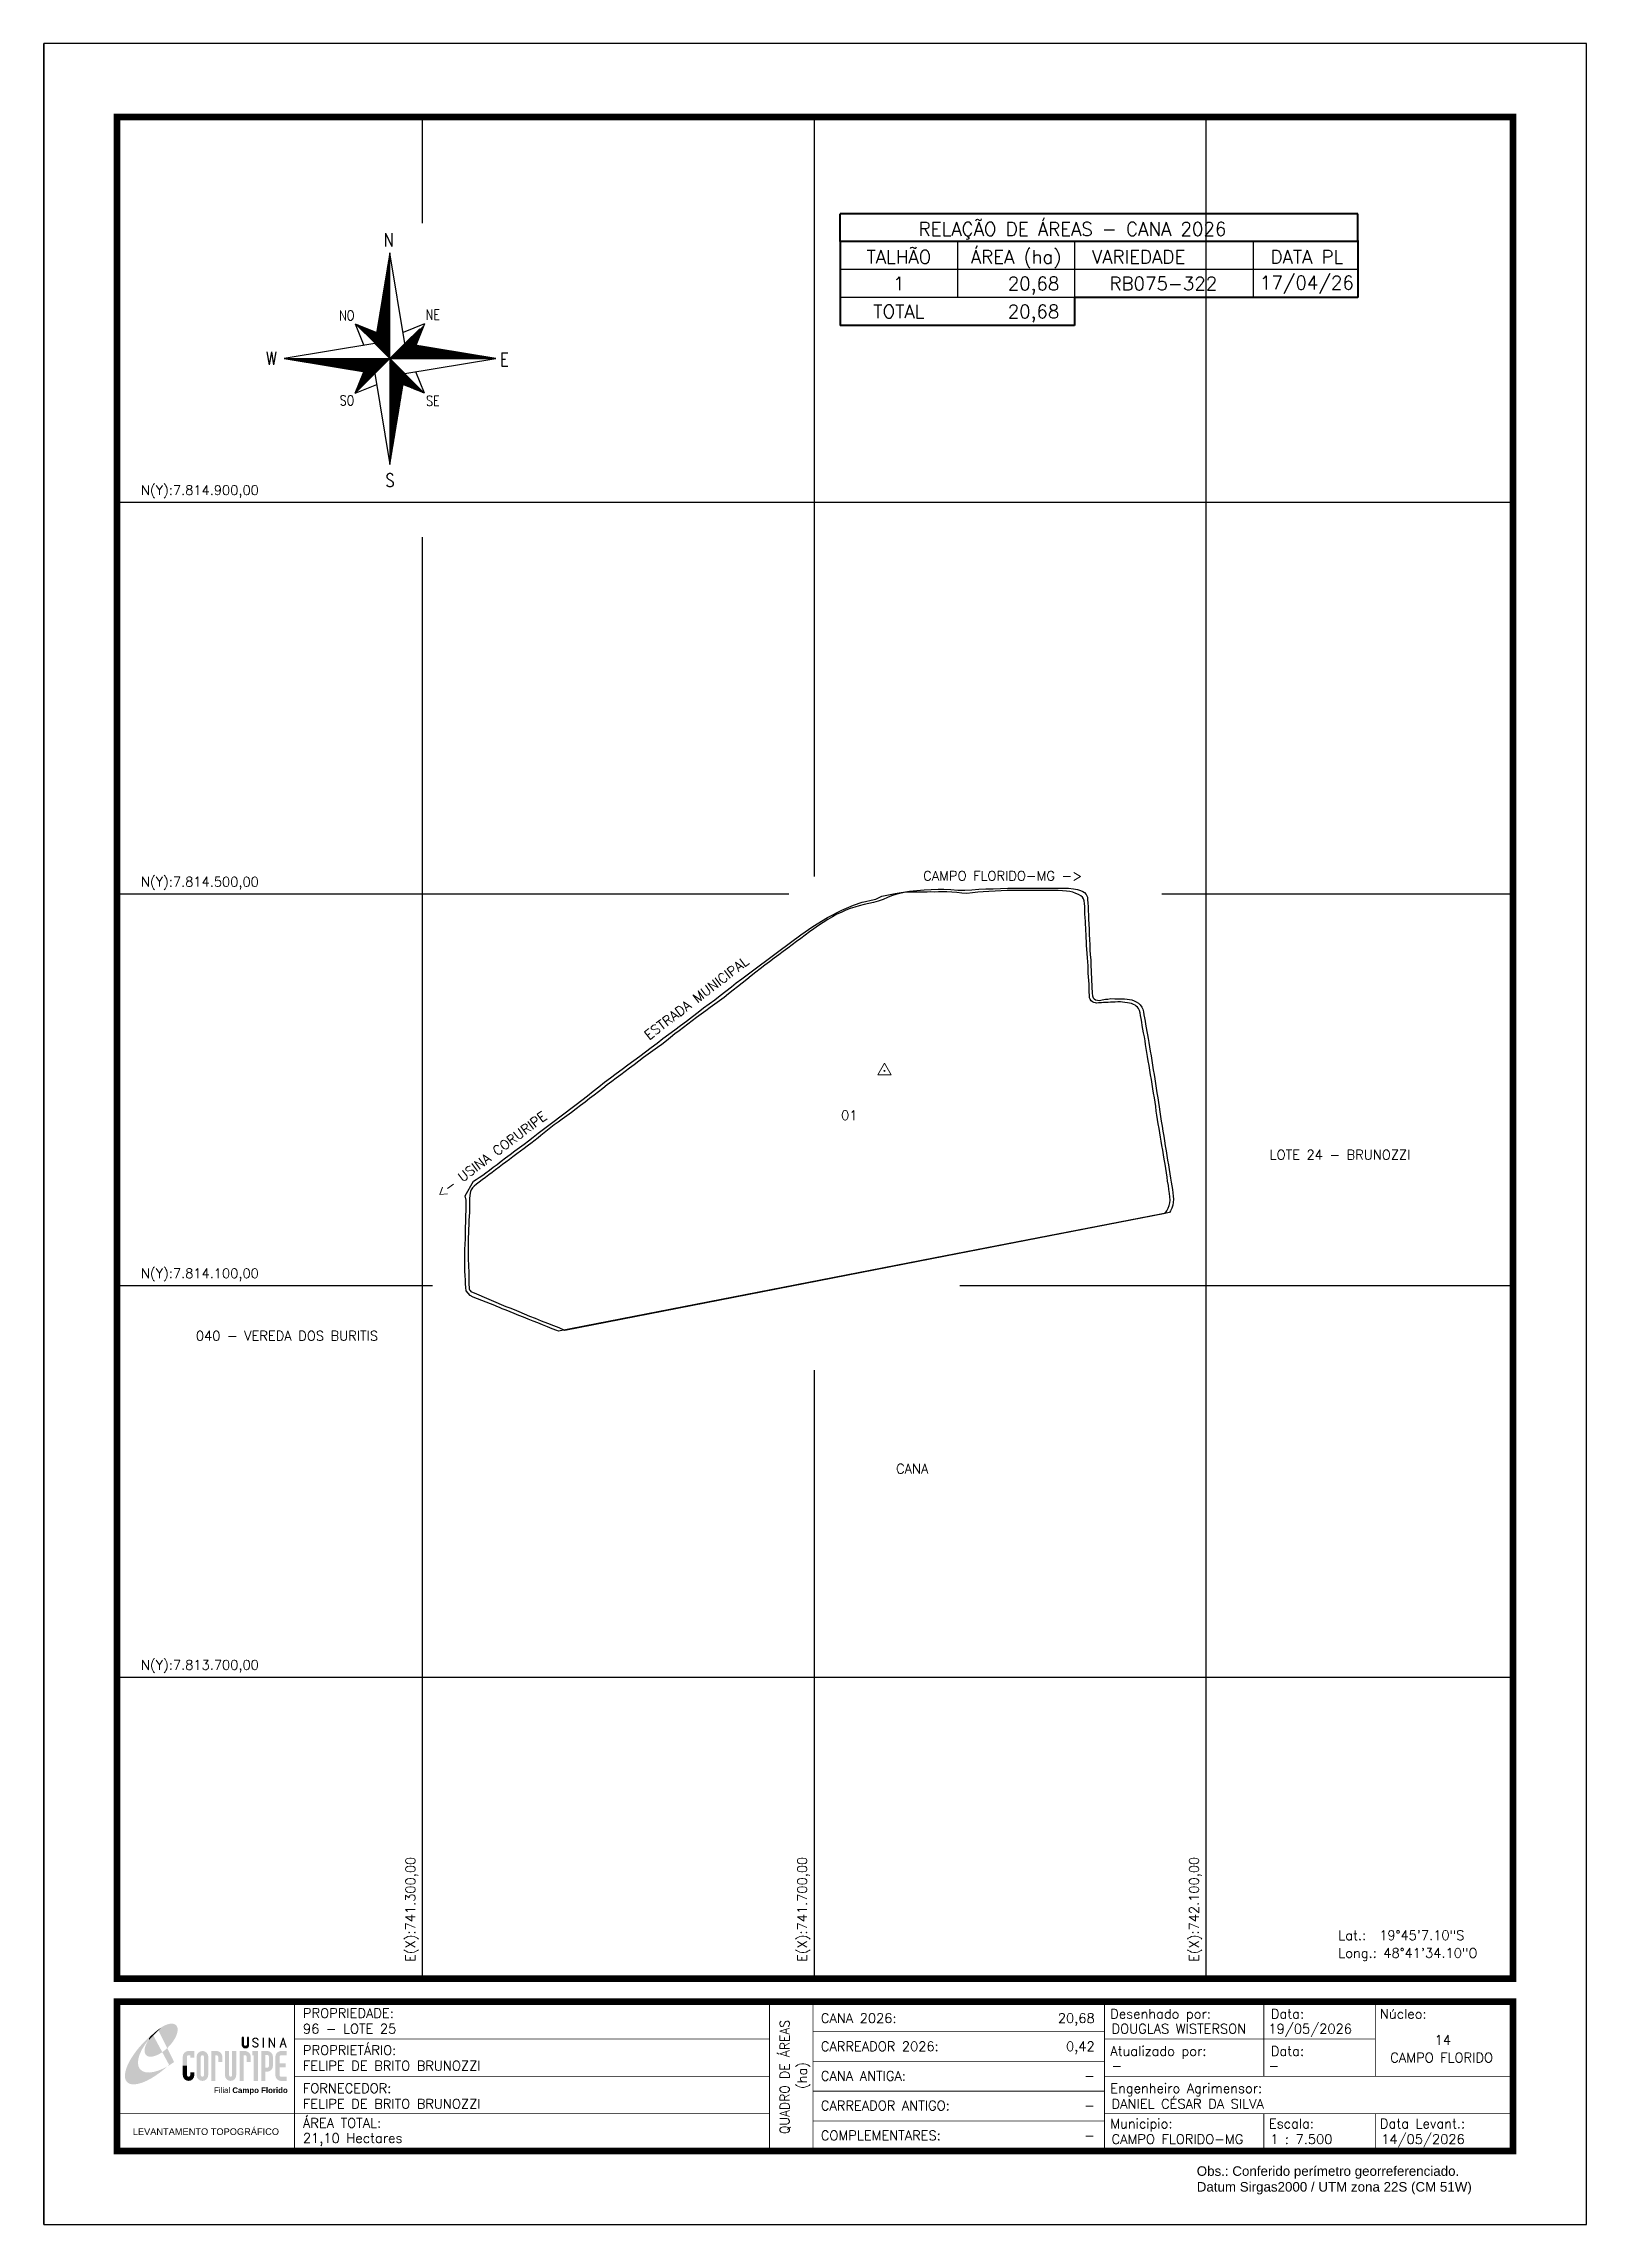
# Model space of a CAD drawing. Header units: millimetres. Extents: x 740913 to 742488, y 7813141 to 7815368.
import ezdxf
from ezdxf.enums import TextEntityAlignment as Align

# ---------------------------------------------------------------- set-up
doc = ezdxf.new("R2010")
doc.units = ezdxf.units.MM
doc.linetypes.add('LIN0', pattern=[0])
for name, color, linetype in [('0114000096', 1, 'Continuous'), ('0114000096001', 5, 'Continuous'), ('CONFRONTANTE', 7, 'Continuous'), ('MALHA', 8, 'Continuous'), ('MARGEM', 5, 'Continuous'), ('QUADRO_DE_AREAS_CANA_2024', 7, 'Continuous'), ('SETA_NORTE', 3, 'Continuous'), ('TEXTO', 7, 'Continuous')]:
    doc.layers.add(name, color=color, linetype=linetype)
doc.styles.add('ARIAL', font='arial.ttf')
doc.styles.add('marcelo', font='arial.ttf')
doc.styles.add('ROMANS', font='romans')
doc.styles.add('Simplex', font='simplex.shx')
doc.styles.get("Standard").update_dxf_attribs({"font": 'arial.ttf'})

msp = doc.modelspace()

# ---------------------------------------------------------------- texts
at = {"layer": 'CONFRONTANTE', "color": 7, "linetype": 'Continuous', "style": 'Simplex'}
for s, p in [('LOTE 24 - BRUNOZZI', (742164.8, 7814238.4)), ('040 - VEREDA DOS BURITIS ', (741068.6, 7814053.5)), ('CANA', (741783.4, 7813917.7))]:
    msp.add_text(s, height=9.75, dxfattribs=at).set_placement(p, align=Align.TOP_LEFT)
at = {"layer": 'MALHA', "style": 'Simplex'}
for s, p in [('N(Y):7.814.900,00', (741072.7, 7814912.4)), ('N(Y):7.814.500,00', (741072.7, 7814512.4)), ('N(Y):7.814.100,00', (741072.7, 7814112.4)), ('N(Y):7.813.700,00', (741072.7, 7813712.4))]:
    msp.add_text(s, height=9.75, dxfattribs=at).set_placement(p, align=Align.MIDDLE_CENTER)
for s, p in [('E(X):741.300,00', (741287.6, 7813462.7)), ('E(X):741.700,00', (741687.6, 7813462.7)), ('E(X):742.100,00', (742087.6, 7813462.7))]:
    msp.add_text(s, height=9.75, rotation=90, dxfattribs=at).set_placement(p, align=Align.MIDDLE_CENTER)
at = {"layer": 'MARGEM', "color": 7, "linetype": 'Continuous', "lineweight": 9}
for s, style, p in [('PROPRIEDADE:', 'Simplex', (741177.9, 7813361.6)), ('Desenhado por:', 'Simplex', (742002.1, 7813360.9)), ('Data:', 'Simplex', (742166.1, 7813360.9)), ('Núcleo:', 'Simplex', (742277.4, 7813360.9)), ('PROPRIETÁRIO:', 'Simplex', (741177.9, 7813323.8)), ('Atualizado por:', 'Simplex', (742002.1, 7813322.9)), ('Data:', 'Simplex', (742166.1, 7813322.9)), ('FORNECEDOR:', 'Simplex', (741177.9, 7813284.9)), ('Engenheiro Agrimensor:', 'Simplex', (742002.1, 7813284.9)), ('ÁREA TOTAL:', 'Simplex', (741177.9, 7813249.4)), ('Municipio:', 'Simplex', (742002.1, 7813248.8)), ('Escala:', 'Simplex', (742164.1, 7813248.8)), ('Data Levant.:', 'Simplex', (742277.4, 7813248.8)), ('Obs.: Conferido perímetro georreferenciado.', 'marcelo', (742090.4, 7813200.3)), ('Datum Sirgas2000 / UTM zona 22S (CM 51W)', 'marcelo', (742090.4, 7813184.2))]:
    msp.add_text(s, height=9.75, dxfattribs=dict(at, style=style)).set_placement(p, align=Align.TOP_LEFT)
at = {"layer": 'MARGEM', "color": 7, "linetype": 'Continuous', "style": 'Simplex'}
for s, p in [('96 - LOTE 25', (741177.9, 7813345.7)), ('CANA 2026:', (741706.6, 7813356.5)), ('DOUGLAS WISTERSON', (742003.4, 7813345.7)), ('19/05/2026', (742163.6, 7813345.7)), ('CARREADOR 2026:', (741706.6, 7813327.7)), ('FELIPE DE BRITO BRUNOZZI', (741177.9, 7813307.9)), ('CANA ANTIGA:', (741706.6, 7813297.5)), ('-', (742003.4, 7813307.9)), ('-', (742163.6, 7813307.9)), ('FELIPE DE BRITO BRUNOZZI', (741177.9, 7813269)), ('DANIEL CÉSAR DA SILVA', (742003.4, 7813269)), ('CARREADOR ANTIGO:', (741706.6, 7813267.2)), ('21,10 Hectares', (741177.9, 7813234)), ('COMPLEMENTARES:', (741706.6, 7813236.7)), ('CAMPO FLORIDO-MG', (742003.4, 7813232.9)), ('1 : 7.500', (742165.4, 7813232.9)), ('14/05/2026', (742278.7, 7813232.9))]:
    msp.add_text(s, height=9.75, dxfattribs=at).set_placement(p, align=Align.TOP_LEFT)
at = {"layer": 'MARGEM', "color": 7, "linetype": 'Continuous', "style": 'Simplex', "width": 0.95}
msp.add_text('QUADRO DE ÁREAS', height=9.75, rotation=90, dxfattribs=at).set_placement((741669.7, 7813291.5), align=Align.MIDDLE_CENTER)
at = {"layer": 'MARGEM', "color": 7, "linetype": 'Continuous', "style": 'Simplex'}
for s, p in [('20,68', (741986.2, 7813356.5)), ('0,42', (741986.2, 7813327.7)), ('-', (741986.2, 7813297.5)), ('-', (741986.2, 7813267.2)), ('-', (741986.2, 7813236.7))]:
    msp.add_text(s, height=9.75, dxfattribs=at).set_placement(p, align=Align.TOP_RIGHT)
for s, p in [('CAMPO FLORIDO', (742340.4, 7813311.3)), ('14', (742341.6, 7813329.3))]:
    msp.add_text(s, height=9.75, dxfattribs=at).set_placement(p, align=Align.MIDDLE_CENTER)
msp.add_text('(ha)', height=9.75, rotation=90, dxfattribs=at).set_placement((741687.5, 7813293), align=Align.MIDDLE_CENTER)
at = {"layer": 'MARGEM', "color": 7, "linetype": 'ByBlock'}
msp.add_text('LEVANTAMENTO TOPOGRÁFICO', height=6.75, dxfattribs=at).set_placement((741078.8, 7813235.7), align=Align.MIDDLE_CENTER)
at = {"layer": 'QUADRO_DE_AREAS_CANA_2024', "linetype": 'Continuous', "style": 'Simplex'}
for s, height, p in [('RELAÇÃO DE ÁREAS - CANA 2026', 13.65, (741963.5, 7815179.1)), ('ÁREA (ha)', 13.65, (741905.9, 7815150.6)), ('TALHÃO', 13.65, (741786.3, 7815150.6)), ('VARIEDADE', 13.65, (742031, 7815150.6)), ('DATA PL', 13.65, (742202.8, 7815150.6)), ('1', 13.7, (741786.3, 7815123.4)), ('RB075-322', 13.65, (742056.3, 7815123.4)), ('17/04/26', 13.65, (742202.8, 7815124.3)), ('TOTAL', 13.65, (741786.3, 7815094.9))]:
    msp.add_text(s, height=height, dxfattribs=at).set_placement(p, align=Align.MIDDLE_CENTER)
for p in [(741950.1, 7815116.5), (741950.1, 7815088)]:
    msp.add_text('20,68', height=13.65, dxfattribs=at).set_placement(p, align=Align.RIGHT)
at = {"layer": 'TEXTO', "color": 7, "linetype": 'Continuous', "style": 'Simplex'}
for s, p in [('CAMPO FLORIDO-MG ->', (741811.1, 7814523.3)), ('01', (741727.3, 7814278.7))]:
    msp.add_text(s, height=9.75, dxfattribs=at).set_placement(p, align=Align.TOP_LEFT)
for s, rotation, p in [('ESTRADA MUNICIPAL', 37.404, (741525.3, 7814358.1)), ('<- USINA CORURIPE', 37, (741312.9, 7814196.4))]:
    msp.add_text(s, height=9.75, rotation=rotation, dxfattribs=at).set_placement(p, align=Align.TOP_LEFT)
at = {"layer": 'TEXTO', "linetype": 'ByBlock', "style": 'Simplex'}
for s, p in [('Lat.:  19°45\'7.10"S', (742234.9, 7813431.4, 492.6)), ('Long.: 48°41\'34.10"O', (742234.9, 7813413.3, 492.6))]:
    msp.add_text(s, height=9.75, dxfattribs=at).set_placement(p)

# ---------------------------------------------------------------- blocks, each defined once
blk = doc.blocks.new('A$C309442C0')
at = {"layer": 'SETA_NORTE', "linetype": 'Continuous'}
h = blk.add_hatch(dxfattribs=at)
h.set_pattern_fill('ANSI31', color=256, scale=0.1375, angle=-90, style=0)
h.set_pattern_definition([(315, (-215853.3434, 13873.16845), (0.3086963042, 0.3086963042), [])])
h.paths.add_polyline_path([(73.5, 97.4), (74.7, 104.9), (60, 110.8)])
h = blk.add_hatch(dxfattribs=at)
h.set_pattern_fill('ANSI31', color=256, scale=0.1375, angle=180, style=0)
h.set_pattern_definition([(225, (13869.59828, 216024.21475), (0.3086963042, -0.3086963042), [])])
h.paths.add_polyline_path([(93.8, 97.4), (101.4, 96.2), (107.3, 110.8)])
h = blk.add_hatch(dxfattribs=at)
h.set_pattern_fill('ANSI31', color=256, scale=0.1375, style=0)
h.set_pattern_definition([(45, (-13702.2971, -215849.77324), (-0.3086963042, 0.3086963042), [])])
h.paths.add_polyline_path([(73.5, 77), (65.9, 78.3), (60, 63.6)])
h = blk.add_hatch(dxfattribs=at)
h.set_pattern_fill('ANSI31', color=256, scale=0.1375, angle=90, style=0)
h.set_pattern_definition([(135, (216020.6446, -13698.72693), (-0.3086963042, -0.3086963042), [])])
h.paths.add_polyline_path([(93.8, 77), (92.6, 69.5), (107.3, 63.6)])
for p, q in [((81.6, 146.8), (83.7, 148.9)), ((81.7, 147.6), (83.7, 149.5)), ((81.8, 148.3), (83.7, 150.1)), ((82, 149.1), (83.7, 150.8)), ((82.1, 149.9), (83.7, 151.4)), ((82.2, 150.6), (83.7, 152.1)), ((82.3, 151.4), (83.7, 152.7)), ((82.5, 152.2), (83.7, 153.3)), ((82.6, 152.9), (83.7, 154)), ((82.7, 153.7), (83.7, 154.6)), ((82.9, 154.4), (83.7, 155.2)), ((83, 155.2), (83.7, 155.9)), ((83.1, 156), (83.7, 156.5)), ((83.2, 156.7), (83.7, 157.2)), ((83.4, 157.5), (83.7, 157.8)), ((83.5, 158.3), (83.7, 158.4)), ((83.6, 159), (83.7, 159.1)), ((78.7, 129.3), (83.7, 134.2)), ((78.8, 130), (83.7, 134.9)), ((79, 130.8), (83.7, 135.5)), ((79.1, 131.6), (83.7, 136.1)), ((79.2, 132.3), (83.7, 136.8)), ((79.3, 133.1), (83.7, 137.4)), ((79.5, 133.8), (83.7, 138)), ((79.6, 134.6), (83.7, 138.7)), ((79.7, 135.4), (83.7, 139.3)), ((79.8, 136.1), (83.7, 140)), ((80, 136.9), (83.7, 140.6)), ((80.1, 137.7), (83.7, 141.2)), ((80.2, 138.4), (83.7, 141.9)), ((80.3, 139.2), (83.7, 142.5)), ((80.5, 139.9), (83.7, 143.1)), ((80.6, 140.7), (83.7, 143.8)), ((80.7, 141.5), (83.7, 144.4)), ((80.8, 142.2), (83.7, 145)), ((81, 143), (83.7, 145.7)), ((81.1, 143.8), (83.7, 146.3)), ((81.2, 144.5), (83.7, 147)), ((81.3, 145.3), (83.7, 147.6)), ((81.5, 146.1), (83.7, 148.2)), ((75.7, 111), (83.7, 118.9)), ((75.8, 111.7), (83.7, 119.6)), ((75.9, 112.5), (83.7, 120.2)), ((76.1, 113.3), (83.7, 120.8)), ((76.2, 114), (83.7, 121.5)), ((76.3, 114.8), (83.7, 122.1)), ((76.4, 115.5), (83.7, 122.8)), ((76.6, 116.3), (83.7, 123.4)), ((76.7, 117.1), (83.7, 124)), ((76.8, 117.8), (83.7, 124.7)), ((76.9, 118.6), (83.7, 125.3)), ((77.1, 119.4), (83.7, 125.9)), ((77.2, 120.1), (83.7, 126.6)), ((77.3, 120.9), (83.7, 127.2)), ((77.4, 121.6), (83.7, 127.8)), ((77.6, 122.4), (83.7, 128.5)), ((77.7, 123.2), (83.7, 129.1)), ((77.8, 123.9), (83.7, 129.8)), ((78, 124.7), (83.7, 130.4)), ((78.1, 125.5), (83.7, 131)), ((78.2, 126.2), (83.7, 131.7)), ((78.3, 127), (83.7, 132.3)), ((78.5, 127.7), (83.7, 132.9)), ((78.6, 128.5), (83.7, 133.6)), ((60, 110.8), (74.7, 104.9)), ((60, 110.8), (65.9, 96.2)), ((73.5, 97.3), (83.7, 107.5)), ((73.6, 98), (83.7, 108.1)), ((73.7, 98.8), (83.7, 108.7)), ((73.8, 99.5), (83.7, 109.4)), ((73.8, 97), (83.7, 106.8)), ((73.9, 100.3), (83.7, 110)), ((74.1, 101.1), (83.7, 110.6)), ((74.2, 101.8), (83.7, 111.3)), ((74.2, 96.7), (83.7, 106.2)), ((74.3, 102.6), (83.7, 111.9)), ((74.4, 103.3), (83.7, 112.6)), ((74.5, 96.4), (83.7, 105.6)), ((74.6, 104.1), (83.7, 113.2)), ((74.7, 104.9), (83.7, 113.8)), ((74.8, 105.6), (83.7, 114.5)), ((74.8, 96.1), (83.7, 104.9)), ((74.9, 106.4), (83.7, 115.1)), ((75.1, 107.2), (83.7, 115.7)), ((75.1, 95.7), (83.7, 104.3)), ((75.2, 107.9), (83.7, 116.4)), ((75.3, 108.7), (83.7, 117)), ((75.4, 109.4), (83.7, 117.7)), ((75.6, 110.2), (83.7, 118.3)), ((107.3, 110.8), (92.6, 104.9)), ((107.3, 110.8), (101.4, 96.2)), ((75.4, 95.4), (83.7, 103.6)), ((75.8, 95.1), (83.7, 103)), ((76.1, 94.8), (83.7, 102.4)), ((76.4, 94.5), (83.7, 101.7)), ((76.7, 94.2), (83.7, 101.1)), ((77, 93.8), (83.7, 100.5)), ((77.4, 93.5), (83.7, 99.8)), ((77.7, 93.2), (83.7, 99.2)), ((78, 92.9), (83.7, 98.5)), ((78.3, 92.6), (83.7, 97.9)), ((78.6, 92.2), (83.7, 97.3)), ((78.9, 91.9), (83.7, 96.6)), ((79.3, 91.6), (83.7, 96)), ((79.6, 91.3), (83.7, 95.4)), ((79.9, 91), (83.7, 94.7)), ((80.2, 90.7), (83.7, 94.1)), ((80.5, 90.3), (83.7, 93.4)), ((80.9, 90), (83.7, 92.8)), ((81.2, 89.7), (83.7, 92.2)), ((81.5, 89.4), (83.7, 91.5)), ((81.8, 89.1), (83.7, 90.9)), ((82.1, 88.7), (83.7, 90.3)), ((82.4, 88.4), (83.7, 89.6)), ((83.8, 87.2), (94, 97.4)), ((84.4, 87.2), (94.5, 97.3)), ((85.1, 87.2), (95.1, 97.2)), ((85.7, 87.2), (95.6, 97.1)), ((86.3, 87.2), (96.2, 97)), ((87, 87.2), (96.7, 96.9)), ((87.6, 87.2), (97.2, 96.9)), ((88.3, 87.2), (97.8, 96.8)), ((88.9, 87.2), (98.3, 96.7)), ((89.5, 87.2), (98.9, 96.6)), ((90.2, 87.2), (99.4, 96.5)), ((90.8, 87.2), (100, 96.4)), ((91.4, 87.2), (100.5, 96.3)), ((92.1, 87.2), (101.1, 96.2)), ((92.7, 87.2), (101.6, 96.1)), ((93.4, 87.2), (102.2, 96)), ((94, 87.2), (102.7, 96)), ((94.6, 87.2), (103.3, 95.9)), ((95.3, 87.2), (103.8, 95.8)), ((95.9, 87.2), (104.4, 95.7)), ((96.5, 87.2), (104.9, 95.6)), ((97.2, 87.2), (105.5, 95.5)), ((97.8, 87.2), (106, 95.4)), ((98.4, 87.2), (106.5, 95.3)), ((99.1, 87.2), (107.1, 95.2)), ((99.7, 87.2), (107.6, 95.1)), ((100.4, 87.2), (108.2, 95.1)), ((101, 87.2), (108.7, 95)), ((101.6, 87.2), (109.3, 94.9)), ((102.3, 87.2), (109.8, 94.8)), ((102.9, 87.2), (110.4, 94.7)), ((103.5, 87.2), (110.9, 94.6)), ((104.2, 87.2), (111.5, 94.5)), ((104.8, 87.2), (112, 94.4)), ((105.5, 87.2), (112.6, 94.3)), ((106.1, 87.2), (113.1, 94.2)), ((106.7, 87.2), (113.7, 94.1)), ((107.4, 87.2), (114.2, 94.1)), ((108, 87.2), (114.8, 94)), ((108.6, 87.2), (115.3, 93.9)), ((109.3, 87.2), (115.8, 93.8)), ((109.9, 87.2), (116.4, 93.7)), ((110.6, 87.2), (116.9, 93.6)), ((111.2, 87.2), (117.5, 93.5)), ((111.8, 87.2), (118, 93.4)), ((112.5, 87.2), (118.6, 93.3)), ((113.1, 87.2), (119.1, 93.2)), ((113.7, 87.2), (119.7, 93.2)), ((114.4, 87.2), (120.2, 93.1)), ((115, 87.2), (120.8, 93)), ((115.6, 87.2), (121.3, 92.9)), ((116.3, 87.2), (121.9, 92.8)), ((116.9, 87.2), (122.4, 92.7)), ((117.6, 87.2), (123, 92.6)), ((118.2, 87.2), (123.5, 92.5)), ((118.8, 87.2), (124, 92.4)), ((119.5, 87.2), (124.6, 92.3)), ((120.1, 87.2), (125.1, 92.3)), ((120.7, 87.2), (125.7, 92.2)), ((121.4, 87.2), (126.2, 92.1)), ((122, 87.2), (126.8, 92)), ((122.7, 87.2), (127.3, 91.9)), ((123.3, 87.2), (127.9, 91.8)), ((123.9, 87.2), (128.4, 91.7)), ((124.6, 87.2), (129, 91.6)), ((125.2, 87.2), (129.5, 91.5)), ((125.8, 87.2), (130.1, 91.4)), ((126.5, 87.2), (130.6, 91.4)), ((127.1, 87.2), (131.2, 91.3)), ((127.8, 87.2), (131.7, 91.2)), ((128.4, 87.2), (132.3, 91.1)), ((129, 87.2), (132.8, 91)), ((129.7, 87.2), (133.3, 90.9)), ((130.3, 87.2), (133.9, 90.8)), ((130.9, 87.2), (134.4, 90.7)), ((131.6, 87.2), (135, 90.6)), ((132.2, 87.2), (135.5, 90.5)), ((132.8, 87.2), (136.1, 90.5)), ((133.5, 87.2), (136.6, 90.4)), ((134.1, 87.2), (137.2, 90.3)), ((134.8, 87.2), (137.7, 90.2)), ((135.4, 87.2), (138.3, 90.1)), ((136, 87.2), (138.8, 90)), ((136.7, 87.2), (139.4, 89.9)), ((137.3, 87.2), (139.9, 89.8)), ((137.9, 87.2), (140.5, 89.7)), ((138.6, 87.2), (141, 89.6)), ((139.2, 87.2), (141.6, 89.6)), ((139.9, 87.2), (142.1, 89.5)), ((140.5, 87.2), (142.6, 89.4)), ((141.1, 87.2), (143.2, 89.3)), ((141.8, 87.2), (143.7, 89.2)), ((142.4, 87.2), (144.3, 89.1)), ((11.8, 87.2), (11.8, 87.2)), ((12.3, 87.1), (12.4, 87.2)), ((12.9, 87), (13.1, 87.2)), ((13.4, 86.9), (13.7, 87.2)), ((14, 86.8), (14.4, 87.2)), ((14.5, 86.7), (15, 87.2)), ((15.1, 86.6), (15.6, 87.2)), ((15.6, 86.6), (16.3, 87.2)), ((16.2, 86.5), (16.9, 87.2)), ((16.7, 86.4), (17.5, 87.2)), ((17.2, 86.3), (18.2, 87.2)), ((17.8, 86.2), (18.8, 87.2)), ((18.3, 86.1), (19.5, 87.2)), ((18.9, 86), (20.1, 87.2)), ((19.4, 85.9), (20.7, 87.2)), ((20, 85.8), (21.4, 87.2)), ((20.5, 85.7), (22, 87.2)), ((21.1, 85.7), (22.6, 87.2)), ((21.6, 85.6), (23.3, 87.2)), ((22.2, 85.5), (23.9, 87.2)), ((22.7, 85.4), (24.6, 87.2)), ((23.3, 85.3), (25.2, 87.2)), ((23.8, 85.2), (25.8, 87.2)), ((24.4, 85.1), (26.5, 87.2)), ((24.9, 85), (27.1, 87.2)), ((25.5, 84.9), (27.7, 87.2)), ((26, 84.8), (28.4, 87.2)), ((26.5, 84.8), (29, 87.2)), ((27.1, 84.7), (29.6, 87.2)), ((27.6, 84.6), (30.3, 87.2)), ((28.2, 84.5), (30.9, 87.2)), ((28.7, 84.4), (31.6, 87.2)), ((29.3, 84.3), (32.2, 87.2)), ((29.8, 84.2), (32.8, 87.2)), ((30.4, 84.1), (33.5, 87.2)), ((30.9, 84), (34.1, 87.2)), ((31.5, 83.9), (34.7, 87.2)), ((32, 83.9), (35.4, 87.2)), ((32.6, 83.8), (36, 87.2)), ((33.1, 83.7), (36.7, 87.2)), ((33.7, 83.6), (37.3, 87.2)), ((34.2, 83.5), (37.9, 87.2)), ((34.7, 83.4), (38.6, 87.2)), ((35.3, 83.3), (39.2, 87.2)), ((35.8, 83.2), (39.8, 87.2)), ((36.4, 83.1), (40.5, 87.2)), ((36.9, 83), (41.1, 87.2)), ((37.5, 83), (41.8, 87.2)), ((38, 82.9), (42.4, 87.2)), ((38.6, 82.8), (43, 87.2)), ((39.1, 82.7), (43.7, 87.2)), ((39.7, 82.6), (44.3, 87.2)), ((40.2, 82.5), (44.9, 87.2)), ((40.8, 82.4), (45.6, 87.2)), ((41.3, 82.3), (46.2, 87.2)), ((41.9, 82.2), (46.8, 87.2)), ((42.4, 82.1), (47.5, 87.2)), ((43, 82.1), (48.1, 87.2)), ((43.5, 82), (48.8, 87.2)), ((44, 81.9), (49.4, 87.2)), ((44.6, 81.8), (50, 87.2)), ((45.1, 81.7), (50.7, 87.2)), ((45.7, 81.6), (51.3, 87.2)), ((46.2, 81.5), (51.9, 87.2)), ((46.8, 81.4), (52.6, 87.2)), ((47.3, 81.3), (53.2, 87.2)), ((47.9, 81.2), (53.9, 87.2)), ((48.4, 81.2), (54.5, 87.2)), ((49, 81.1), (55.1, 87.2)), ((49.5, 81), (55.8, 87.2)), ((50.1, 80.9), (56.4, 87.2)), ((50.6, 80.8), (57, 87.2)), ((51.2, 80.7), (57.7, 87.2)), ((51.7, 80.6), (58.3, 87.2)), ((52.3, 80.5), (59, 87.2)), ((52.8, 80.4), (59.6, 87.2)), ((53.3, 80.3), (60.2, 87.2)), ((53.9, 80.3), (60.9, 87.2)), ((54.4, 80.2), (61.5, 87.2)), ((55, 80.1), (62.1, 87.2)), ((55.5, 80), (62.8, 87.2)), ((56.1, 79.9), (63.4, 87.2)), ((56.6, 79.8), (64, 87.2)), ((57.2, 79.7), (64.7, 87.2)), ((57.7, 79.6), (65.3, 87.2)), ((58.3, 79.5), (66, 87.2)), ((58.8, 79.4), (66.6, 87.2)), ((59.4, 79.4), (67.2, 87.2)), ((59.9, 79.3), (67.9, 87.2)), ((83.7, 87.2), (60, 63.6)), ((60, 63.6), (65.9, 78.3)), ((60.5, 79.2), (68.5, 87.2)), ((61, 79.1), (69.1, 87.2)), ((61.5, 79), (69.8, 87.2)), ((62.1, 78.9), (70.4, 87.2)), ((62.6, 78.8), (71.1, 87.2)), ((63.2, 78.7), (71.7, 87.2)), ((63.7, 78.6), (72.3, 87.2)), ((64.3, 78.5), (73, 87.2)), ((64.8, 78.4), (73.6, 87.2)), ((65.4, 78.4), (74.2, 87.2)), ((65.9, 78.3), (74.9, 87.2)), ((66.5, 78.2), (75.5, 87.2)), ((67, 78.1), (76.2, 87.2)), ((67.6, 78), (76.8, 87.2)), ((68.1, 77.9), (77.4, 87.2)), ((68.7, 77.8), (78.1, 87.2)), ((69.2, 77.7), (78.7, 87.2)), ((69.8, 77.6), (79.3, 87.2)), ((70.3, 77.5), (80, 87.2)), ((70.8, 77.5), (80.6, 87.2)), ((71.4, 77.4), (81.2, 87.2)), ((71.9, 77.3), (81.9, 87.2)), ((72.5, 77.2), (82.5, 87.2)), ((73, 77.1), (83.2, 87.2)), ((82.8, 88.1), (83.7, 89)), ((83.1, 87.8), (83.7, 88.4)), ((83.4, 87.5), (83.7, 87.7)), ((83.7, 87.1), (83.7, 87.1)), ((83.7, 86.4), (84, 86.8)), ((83.7, 85.8), (84.4, 86.5)), ((83.7, 85.2), (84.7, 86.2)), ((83.7, 84.5), (85, 85.9)), ((83.7, 83.9), (85.3, 85.6)), ((83.7, 83.3), (85.6, 85.2)), ((83.7, 82.6), (86, 84.9)), ((83.7, 82), (86.3, 84.6)), ((83.7, 81.3), (86.6, 84.3)), ((83.7, 80.7), (86.9, 84)), ((83.7, 80.1), (87.2, 83.6)), ((83.7, 79.4), (87.5, 83.3)), ((83.7, 78.8), (87.9, 83)), ((83.7, 78.2), (88.2, 82.7)), ((83.7, 77.5), (88.5, 82.4)), ((83.7, 76.9), (88.8, 82.1)), ((83.7, 76.2), (89.1, 81.7)), ((83.7, 75.6), (89.5, 81.4)), ((83.7, 75), (89.8, 81.1)), ((83.7, 74.3), (90.1, 80.8)), ((83.7, 73.7), (90.4, 80.5)), ((83.7, 73.1), (90.7, 80.1)), ((83.7, 72.4), (91, 79.8)), ((83.7, 71.8), (91.4, 79.5)), ((83.7, 71.2), (91.7, 79.2)), ((83.7, 70.5), (92, 78.9)), ((83.7, 69.9), (92.3, 78.5)), ((83.7, 69.2), (92.6, 78.2)), ((83.7, 68.6), (93, 77.9)), ((83.7, 68), (93.3, 77.6)), ((83.7, 67.3), (93.6, 77.3)), ((83.7, 66.7), (93.8, 76.9)), ((83.7, 66.1), (93.7, 76.1)), ((83.7, 65.4), (93.6, 75.3)), ((83.7, 64.8), (93.4, 74.6)), ((107.3, 63.6), (101.4, 78.3)), ((143, 87.2), (144.8, 89)), ((143.7, 87.2), (145.4, 88.9)), ((144.3, 87.2), (145.9, 88.8)), ((144.9, 87.2), (146.5, 88.7)), ((145.6, 87.2), (147, 88.7)), ((146.2, 87.2), (147.6, 88.6)), ((146.9, 87.2), (148.1, 88.5)), ((147.5, 87.2), (148.7, 88.4)), ((148.1, 87.2), (149.2, 88.3)), ((148.8, 87.2), (149.8, 88.2)), ((149.4, 87.2), (150.3, 88.1)), ((150, 87.2), (150.8, 88)), ((150.7, 87.2), (151.4, 87.9)), ((151.3, 87.2), (151.9, 87.8)), ((152, 87.2), (152.5, 87.8)), ((152.6, 87.2), (153, 87.7)), ((153.2, 87.2), (153.6, 87.6)), ((153.9, 87.2), (154.1, 87.5)), ((154.5, 87.2), (154.7, 87.4)), ((155.1, 87.2), (155.2, 87.3)), ((60, 63.6), (74.7, 69.5)), ((83.7, 64.1), (93.3, 73.8)), ((83.7, 63.5), (93.2, 73)), ((83.7, 62.9), (93.1, 72.3)), ((83.7, 62.2), (92.9, 71.5)), ((83.7, 61.6), (92.8, 70.8)), ((83.7, 61), (92.7, 70)), ((83.7, 60.3), (92.6, 69.2)), ((83.7, 59.7), (92.4, 68.5)), ((83.7, 59), (92.3, 67.7)), ((83.7, 58.4), (92.2, 66.9)), ((83.7, 57.8), (92.1, 66.2)), ((83.7, 57.1), (91.9, 65.4)), ((83.7, 56.5), (91.8, 64.7)), ((83.7, 55.9), (91.7, 63.9)), ((83.7, 55.2), (91.6, 63.1)), ((83.7, 54.6), (91.4, 62.4)), ((83.7, 54), (91.3, 61.6)), ((83.7, 53.3), (91.2, 60.8)), ((83.7, 52.7), (91.1, 60.1)), ((107.3, 63.6), (92.6, 69.5)), ((83.7, 52), (90.9, 59.3)), ((83.7, 51.4), (90.8, 58.6)), ((83.7, 50.8), (90.7, 57.8)), ((83.7, 50.1), (90.5, 57)), ((83.7, 49.5), (90.4, 56.3)), ((83.7, 48.9), (90.3, 55.5)), ((83.7, 48.2), (90.2, 54.7)), ((83.7, 47.6), (90, 54)), ((83.7, 46.9), (89.9, 53.2)), ((83.7, 46.3), (89.8, 52.5)), ((83.7, 45.7), (89.7, 51.7)), ((83.7, 45), (89.5, 50.9)), ((83.7, 44.4), (89.4, 50.2)), ((83.7, 43.8), (89.3, 49.4)), ((83.7, 43.1), (89.2, 48.6)), ((83.7, 42.5), (89, 47.9)), ((83.7, 41.8), (88.9, 47.1)), ((83.7, 41.2), (88.8, 46.3)), ((83.7, 40.6), (88.7, 45.6)), ((83.7, 39.9), (88.5, 44.8)), ((83.7, 39.3), (88.4, 44.1)), ((83.7, 38.7), (88.3, 43.3)), ((83.7, 38), (88.2, 42.5)), ((83.7, 37.4), (88, 41.8)), ((83.7, 36.8), (87.9, 41)), ((83.7, 36.1), (87.8, 40.2)), ((83.7, 35.5), (87.7, 39.5)), ((83.7, 34.8), (87.5, 38.7)), ((83.7, 34.2), (87.4, 38)), ((83.7, 33.6), (87.3, 37.2)), ((83.7, 32.9), (87.2, 36.4)), ((83.7, 32.3), (87, 35.7)), ((83.7, 31.7), (86.9, 34.9)), ((83.7, 31), (86.8, 34.1)), ((83.7, 30.4), (86.7, 33.4)), ((83.7, 29.7), (86.5, 32.6)), ((83.7, 29.1), (86.4, 31.9)), ((83.7, 28.5), (86.3, 31.1)), ((83.7, 27.8), (86.2, 30.3)), ((83.7, 27.2), (86, 29.6)), ((83.7, 26.6), (85.9, 28.8)), ((83.7, 25.9), (85.8, 28)), ((83.7, 25.3), (85.6, 27.3)), ((83.7, 24.6), (85.5, 26.5)), ((83.7, 24), (85.4, 25.8)), ((83.7, 23.4), (85.3, 25)), ((83.7, 22.7), (85.1, 24.2)), ((83.7, 22.1), (85, 23.5)), ((83.7, 21.5), (84.9, 22.7)), ((83.7, 20.8), (84.8, 21.9)), ((83.7, 20.2), (84.6, 21.2)), ((83.7, 19.6), (84.5, 20.4)), ((83.7, 18.9), (84.4, 19.7)), ((83.7, 18.3), (84.3, 18.9)), ((83.7, 17.6), (84.1, 18.1)), ((83.7, 17), (84, 17.4)), ((83.7, 16.4), (83.9, 16.6)), ((83.7, 15.7), (83.8, 15.8))]:
    blk.add_line(p, q, dxfattribs=at)
blk.add_lwpolyline([(93.8, 77), (155.7, 87.2), (93.8, 97.4), (83.7, 159.3), (73.5, 97.4), (11.6, 87.2), (73.5, 77), (83.7, 15.1)], close=True, dxfattribs=at)
for points in [[(83.7, 87.2), (83.7, 159.3)], [(83.7, 87.2), (73.5, 97.4)], [(83.7, 87.2), (93.8, 97.4)], [(11.6, 87.2), (155.7, 87.2)], [(83.7, 87.2), (73.5, 77)], [(83.7, 87.2), (93.8, 77)], [(83.7, 87.2), (83.7, 15.1)]]:
    blk.add_lwpolyline(points, dxfattribs=at)
at = {"layer": 'SETA_NORTE', "color": 7, "lineweight": 30, "style": 'ROMANS', "width": 0.8}
for s, height, p in [('N ', 8.94, (79.5, 163.6)), ('NO', 6.88, (49.1, 113.2)), ('NE', 6.87, (108, 113.7)), ('W', 8.94, (-0.7, 82.9)), ('E', 8.94, (158.6, 82.1)), ('SO', 6.88, (49.5, 55.3)), ('SE', 6.87, (108.3, 55)), ('S', 8.94, (80.6, 0))]:
    blk.add_text(s, height=height, dxfattribs=at).set_placement(p)
blk = doc.blocks.new('A$C78F83FB3')
at = {"layer": 'MARGEM'}
h = blk.add_hatch(color=20, dxfattribs=at)
edge = h.paths.add_edge_path()
edge.add_ellipse((19.49, 23.77), major_axis=(-6.68, -6.67), ratio=0.469426, start_angle=292.73277, end_angle=601.25787)
edge.add_ellipse((22.83, 22.05), major_axis=(12.64, 11.29), ratio=0.457614, start_angle=79.90686, end_angle=107.91393)
edge = h.paths.add_edge_path()
edge.add_ellipse((18.28, 18.7), major_axis=(13.95, 13.59), ratio=0.386848, start_angle=63.96117, end_angle=264.59932)
edge.add_ellipse((22.83, 22.05), major_axis=(12.64, 11.29), ratio=0.457614, start_angle=107.91393, end_angle=245.11815, ccw=False)
edge.add_ellipse((19.49, 23.77), major_axis=(-6.68, -6.67), ratio=0.469426, start_angle=241.25787, end_angle=292.73277, ccw=False)
for color, points in [(20, [(15.46, 26.12), (14.17, 24.81), (14.06, 24.24), (14.39, 23.97), (14.67, 24.54), (19.47, 29.32), (18.48, 28.66), (17.31, 27.78)]), (7, [(58.42, 24.9), (57.9, 24.9), (57.9, 21.73, -0.414214), (57.15, 20.98), (56.84, 20.98, -0.414214), (56.09, 21.73), (56.09, 24.9), (55.57, 24.9), (55.57, 21.73, 0.414214), (56.84, 20.46), (57.15, 20.46, 0.414214), (58.42, 21.73)]), (7, [(61.7, 24.9), (61.23, 24.9, 0.396318), (60.04, 23.78), (60.04, 23.72, 0.151912), (60.39, 22.97), (60.46, 22.92), (62.18, 22), (62.85, 21.83, 0.12407), (62.51, 22.42), (60.75, 23.36, -0.13192), (60.56, 23.77, -0.385578), (61.23, 24.37), (61.7, 24.37, -0.414214), (62.37, 23.7), (62.89, 23.7, 0.414214)]), (7, [(62.37, 23.7), (62.89, 23.7, 0.414214), (61.7, 24.9), (61.23, 24.9, 0.396318), (60.04, 23.78), (60.04, 23.72, 0.151912), (60.39, 22.97), (60.46, 22.92), (62.18, 22), (62.18, 22, -0.131921), (62.37, 21.59, -0.385578), (61.7, 20.98), (61.23, 20.98, -0.414214), (60.56, 21.65), (60.04, 21.65, 0.414214), (61.23, 20.46), (61.7, 20.46, 0.402546), (62.89, 21.61, 0.165292), (62.51, 22.42), (60.75, 23.36, -0.13192), (60.56, 23.77, -0.385578), (61.23, 24.37), (61.7, 24.37, -0.414214)]), (7, [(30.97, 12.46), (29.13, 12.46), (29.13, 8.21, 1), (34.29, 8.21), (34.29, 9.41), (32.45, 9.41), (32.45, 8.21, -1), (30.97, 8.21)])]:
    blk.add_hatch(color=color, dxfattribs=at).paths.add_polyline_path(points)
h = blk.add_hatch(color=7, dxfattribs=at)
h.paths.add_polyline_path([(65.24, 24.9), (64.72, 24.9), (64.72, 20.46), (65.24, 20.46)])
h.paths.add_polyline_path([(67.38, 20.46), (67.9, 20.46), (67.9, 23.74), (69.74, 20.46), (70.23, 20.46), (70.23, 24.9), (69.71, 24.9), (69.71, 21.58), (67.85, 24.9), (67.38, 24.9)])
h.paths.add_polyline_path([(72.17, 20.46), (72.72, 20.46), (73.14, 21.73), (74.49, 21.73), (74.9, 20.46), (75.45, 20.46), (74, 24.9), (73.62, 24.9)])
h.paths.add_polyline_path([(73.81, 23.8), (74.32, 22.25), (73.31, 22.25)], flags=16)
h = blk.add_hatch(color=7, dxfattribs=at)
h.paths.add_polyline_path([(31.71, 18.93, 0.414214), (29.13, 16.35), (29.13, 12.46), (30.97, 12.46), (30.97, 16.35, -0.414214), (31.71, 17.09), (32.45, 17.09), (32.45, 16.02), (34.29, 16.02), (34.29, 18.93)])
h.paths.add_polyline_path([(44.15, 17.09, -0.414214), (44.89, 16.35), (44.89, 14.1), (46.72, 14.1), (46.72, 16.17, 0.433937), (44.15, 18.93), (41.77, 18.93), (41.77, 12.46), (43.61, 12.46), (43.61, 17.09)])
h.paths.add_polyline_path([(43.61, 12.46), (41.77, 12.46), (41.77, 5.62), (43.61, 5.62)])
h.paths.add_polyline_path([(47.92, 12.46), (49.75, 12.46), (49.75, 18.93), (47.92, 18.93)])
h.paths.add_polyline_path([(52.91, 18.93), (51.08, 18.93), (51.08, 12.46), (52.91, 12.46)])
h.paths.add_polyline_path([(51.08, 8.12, -1), (49.75, 8.12), (49.75, 12.46), (47.92, 12.46), (47.92, 8.12, 1), (52.91, 8.12), (52.91, 12.46), (51.08, 12.46)])
h.paths.add_polyline_path([(54.41, 12.46), (56.25, 12.46), (56.25, 17.09), (56.79, 17.09, -0.414214), (57.53, 16.35), (57.53, 14.1), (59.36, 14.1), (59.36, 16.17, 0.433937), (56.79, 18.93), (54.41, 18.93)])
h.paths.add_polyline_path([(56.25, 12.46), (54.41, 12.46), (54.41, 5.62), (56.25, 5.62)])
h.paths.add_polyline_path([(60.73, 12.46), (62.58, 12.46), (62.58, 18.93), (60.02, 18.93), (60.02, 17.08), (60.73, 17.08)])
h.paths.add_polyline_path([(62.58, 12.46), (60.73, 12.46), (60.73, 5.62), (62.58, 5.62)])
h.paths.add_polyline_path([(64.06, 12.46), (65.82, 12.46), (65.82, 17.17), (66.66, 17.17, -0.450417), (67.48, 16.25), (67.48, 12.46), (69.24, 12.46, 0.002307), (69.24, 12.48, 0.005282), (69.23, 12.54, -0.000938), (69.23, 12.53), (69.23, 16.17, 0.433937), (66.66, 18.93), (64.06, 18.93)])
h.paths.add_polyline_path([(64.06, 5.62), (65.82, 5.62), (65.82, 9.77), (66.66, 9.77, 0.426056), (69.24, 12.46), (67.48, 12.46), (67.48, 12.45, -0.450417), (66.66, 11.53), (65.82, 11.53), (65.82, 12.46), (64.06, 12.46)])
h.paths.add_polyline_path([(70.37, 12.46), (74.87, 12.46), (74.87, 13.44), (72.21, 13.44), (72.21, 16.35, -0.414214), (72.95, 17.09), (75.38, 17.09), (75.38, 18.93), (72.95, 18.93, 0.414214), (70.37, 16.35)])
h.paths.add_polyline_path([(72.21, 11.62), (74.87, 11.62), (74.87, 12.46), (70.37, 12.46), (70.37, 8.21, 0.414214), (72.95, 5.62), (75.38, 5.62), (75.38, 7.47), (72.95, 7.47, -0.414214), (72.21, 8.21)])
h = blk.add_hatch(color=7, dxfattribs=at)
h.paths.add_polyline_path([(35.29, 16.35), (35.29, 8.21, 1), (40.46, 8.21, 0.016978), (40.45, 8.38), (40.45, 16.17, 0.433937), (37.88, 18.93), (37.87, 18.93, 0.41391)])
h.paths.add_polyline_path([(38.62, 16.35), (38.62, 8.21, -1), (37.13, 8.21), (37.13, 16.35, -1)], flags=16)
at = {"layer": 'MARGEM', "color": 7}
blk.add_lwpolyline([(58.42, 24.9), (57.9, 24.9), (57.9, 21.73, -0.414214), (57.15, 20.98), (56.84, 20.98, -0.414214), (56.09, 21.73), (56.09, 24.9), (55.57, 24.9), (55.57, 21.73, 0.414214), (56.84, 20.46), (57.15, 20.46, 0.414214), (58.42, 21.73), (58.42, 24.9)], format="xyb", close=True, dxfattribs=at)
at = {"layer": 'MARGEM', "color": 252, "insert": (43.05, 2.72), "char_height": 2.5, "attachment_point": 1, "style": 'ARIAL'}
blk.add_mtext_dynamic_manual_height_columns('Filial {\\fArial|b1|i0|c0|p34;Campo Florido}', width=33.0271, gutter_width=2.46, heights=[2.95], dxfattribs=at)

# ---------------------------------------------------------------- linework, layer by layer
at = {"layer": '0114000096', "elevation": 632.5}
msp.add_lwpolyline([(741437, 7814054), (741432.4, 7814055.7), (741427.5, 7814057.6), (741422.5, 7814059.7), (741417.6, 7814061.7), (741412.8, 7814063.6), (741407.9, 7814065.6), (741403, 7814067.6), (741398.2, 7814069.4), (741393.7, 7814071.2), (741389.3, 7814073), (741385.2, 7814074.7), (741381.4, 7814076.3), (741378.4, 7814077.6), (741376, 7814078.6), (741373.9, 7814079.4), (741351.8, 7814087.9), (741348.7, 7814089.9), (741344.4, 7814094.5), (741344.2, 7814097.9), (741344, 7814101.6), (741343.8, 7814105.7), (741343.6, 7814110), (741343.3, 7814114.9), (741343.2, 7814120.2), (741343.1, 7814125.7), (741343.2, 7814131.2), (741343.3, 7814136.6), (741343.5, 7814142.1), (741343.7, 7814147.6), (741343.9, 7814153.3), (741344, 7814159.1), (741344.2, 7814165.1), (741344.3, 7814171.1), (741344.4, 7814176.8), (741344.4, 7814182.3), (741344.4, 7814187.2), (741343.6, 7814191.5), (741352.1, 7814206.4), (741354.7, 7814208.2), (741357.9, 7814210.3), (741361.4, 7814212.8), (741364.7, 7814215.2), (741368.4, 7814217.8), (741372.1, 7814220.7), (741376.1, 7814223.7), (741380.4, 7814226.9), (741384.8, 7814230.3), (741389.4, 7814233.8), (741394.1, 7814237.4), (741399, 7814241), (741403.6, 7814244.3), (741408.1, 7814247.7), (741413, 7814251.4), (741418.1, 7814255.4), (741423.4, 7814259.5), (741428.9, 7814263.7), (741434.5, 7814267.9), (741440.1, 7814272.1), (741445.7, 7814276.4), (741451.3, 7814280.8), (741456.9, 7814285), (741462.6, 7814289.3), (741468.3, 7814293.8), (741474.1, 7814298.3), (741480, 7814302.9), (741485.8, 7814307.6), (741491.8, 7814312.1), (741497.7, 7814316.6), (741503.7, 7814321), (741509.7, 7814325.3), (741515.7, 7814329.7), (741521.7, 7814334.2), (741527.7, 7814338.5), (741533.5, 7814343.1), (741539.5, 7814347.5), (741545.4, 7814352.1), (741551.5, 7814356.6), (741557.5, 7814361.2), (741563.5, 7814365.7), (741569.6, 7814370.1), (741575.5, 7814374.6), (741581.3, 7814379.1), (741586.9, 7814383.5), (741592.6, 7814387.6), (741598.4, 7814391.7), (741604, 7814396.1), (741609.6, 7814400.6), (741615.3, 7814405), (741620.3, 7814409.1), (741625.8, 7814413.2), (741631.4, 7814417.4), (741663.7, 7814441.6), (741686.1, 7814458.1), (741698.5, 7814466.6), (741713.5, 7814475.7), (741728.1, 7814483.3), (741740.1, 7814488.5), (741748.8, 7814491.6), (741752.2, 7814492.3), (741758, 7814493.4), (741762.6, 7814494.7), (741766.3, 7814496.2), (741769, 7814497.7), (741782.6, 7814500.5), (741797.3, 7814502.7), (741812.1, 7814504), (741826.4, 7814504.7), (741830.6, 7814504.7), (741832.1, 7814504.7), (741839.3, 7814504.3), (741846.5, 7814503.9), (741853.7, 7814503.7), (741860.8, 7814504), (741867.8, 7814504.7), (741875, 7814505), (741882.5, 7814505.2), (741890.1, 7814505.5), (741897.6, 7814505.8), (741905.2, 7814505.9), (741913, 7814505.8), (741920.9, 7814505.8), (741928.9, 7814505.8), (741937.1, 7814505.8), (741945.3, 7814505.9), (741953, 7814505.8), (741959.5, 7814505.7), (741964.7, 7814505.3), (741968.7, 7814504.3), (741971.7, 7814503.4), (741974, 7814502.5), (741975.8, 7814501.3), (741977.6, 7814499.3), (741978.7, 7814496.7), (741979, 7814494), (741979.3, 7814490.7), (741979.5, 7814486.8), (741979.6, 7814482.6), (741979.8, 7814478.6), (741979.9, 7814474.2), (741980.1, 7814469.2), (741980.4, 7814464), (741980.7, 7814458.6), (741980.9, 7814453.3), (741981.1, 7814448.1), (741981.4, 7814442.9), (741981.7, 7814437.6), (741982.1, 7814432.5), (741982.4, 7814427.9), (741983.2, 7814404.9), (741983.6, 7814398.5), (741984, 7814395.8), (741984.8, 7814393.9), (741985.5, 7814392.8), (741987.1, 7814391.7), (741989.2, 7814391.3), (741990.8, 7814391.2), (741992.4, 7814391.4), (741994, 7814391.6), (741997.2, 7814392.3), (741999.7, 7814392.6), (742002.8, 7814393), (742006.9, 7814392.9), (742009.4, 7814392.8), (742011.8, 7814392.7), (742014.2, 7814392.7), (742016.6, 7814392.7), (742019.3, 7814392.5), (742021.8, 7814392.2), (742024.2, 7814391.6), (742026.4, 7814390.8), (742028.7, 7814389.7), (742030.8, 7814388.3), (742032.7, 7814386.5), (742034.2, 7814384.4), (742035.3, 7814382.1), (742036, 7814379.4), (742036.5, 7814376.5), (742037, 7814373.4), (742037.6, 7814370.1), (742038.2, 7814366.8), (742038.8, 7814363.2), (742039.5, 7814359.5), (742040.1, 7814355.9), (742040.8, 7814352.4), (742041.5, 7814348.3), (742042.3, 7814343.9), (742043, 7814339.2), (742043.7, 7814334.5), (742044.5, 7814329.7), (742045.2, 7814325), (742046, 7814320.3), (742046.8, 7814315.5), (742047.5, 7814311), (742048.2, 7814306.4), (742049, 7814301.6), (742049.7, 7814296.6), (742050.5, 7814291.7), (742051.2, 7814287), (742052, 7814282.4), (742052.7, 7814277.5), (742053.5, 7814272.6), (742054.2, 7814267.7), (742055, 7814262.8), (742055.8, 7814257.7), (742056.7, 7814252.6), (742057.5, 7814247.6), (742058.3, 7814242.5), (742059.1, 7814237.5), (742059.9, 7814232.6), (742060.7, 7814227.9), (742061.5, 7814223.2), (742062.3, 7814218.5), (742063, 7814213.9), (742063.6, 7814209.6), (742064.3, 7814205.6), (742064.9, 7814201.7), (742065.5, 7814198), (742066.1, 7814194.5), (742066.4, 7814191.2), (742066.5, 7814188), (742066.4, 7814184.9), (742065.9, 7814182), (742065, 7814179.1), (742063.7, 7814176.4), (742062.5, 7814174.6), (741834, 7814130.3), (741438.9, 7814053.2)], close=True, dxfattribs=at)
at = {"layer": '0114000096001', "elevation": 632.5}
msp.add_lwpolyline([(742058.2, 7814173.7), (742059.9, 7814176.3), (742061.2, 7814178.9), (742062.3, 7814181.6), (742062.9, 7814184.3), (742063.2, 7814187.2), (742063, 7814190.4), (742062.6, 7814194), (742062, 7814197.9), (742061.4, 7814202.1), (742060.7, 7814206.4), (742060.1, 7814210.7), (742059.4, 7814215), (742058.7, 7814219.4), (742058, 7814224), (742057.1, 7814228.9), (742056.3, 7814233.6), (742055.6, 7814238.3), (742054.8, 7814242.9), (742054.1, 7814247.3), (742053.4, 7814251.6), (742052.7, 7814255.9), (742052, 7814260.4), (742051.1, 7814265), (742050.4, 7814269.4), (742049.8, 7814273.8), (742049.1, 7814278.2), (742048.5, 7814282.7), (742047.8, 7814287.1), (742047.1, 7814291.7), (742046.3, 7814296.4), (742045.6, 7814301), (742044.9, 7814305.7), (742044.1, 7814310.4), (742043.3, 7814315.3), (742042.5, 7814320), (742041.7, 7814324.7), (742040.9, 7814329.3), (742040.1, 7814333.8), (742039.5, 7814338.1), (742038.8, 7814342.2), (742038.2, 7814346.2), (742037.6, 7814350), (742036.9, 7814354), (742036.2, 7814358.1), (742035.5, 7814361.9), (742034.8, 7814365.5), (742034.2, 7814369.1), (742033.6, 7814372.7), (742033.1, 7814375.8), (742032.5, 7814378.6), (742031.8, 7814380.9), (742031, 7814382.8), (742029.9, 7814384.3), (742028.7, 7814385.4), (742027.4, 7814386.3), (742025.8, 7814387.1), (742023.8, 7814387.9), (742021.8, 7814388.4), (742019.6, 7814388.8), (742017, 7814389.2), (742014.7, 7814389.5), (742012.4, 7814389.6), (742009.8, 7814389.6), (742007.1, 7814389.5), (742004.6, 7814389.4), (742002.3, 7814389.3), (742000.1, 7814389.2), (741997.8, 7814389.1), (741995.3, 7814389), (741993.2, 7814388.8), (741990, 7814388.6), (741988.2, 7814388.5), (741986.9, 7814388.7), (741985.3, 7814389), (741983.8, 7814389.8), (741982.5, 7814390.8), (741981.5, 7814392.3), (741981, 7814393.9), (741980.8, 7814395.6), (741980.6, 7814400.7), (741980.5, 7814404.2), (741980.4, 7814407.8), (741980.2, 7814411.6), (741979.9, 7814415.2), (741979.7, 7814419), (741979.6, 7814422.7), (741979.4, 7814426.5), (741979.1, 7814430.6), (741978.8, 7814434.8), (741978.4, 7814439.1), (741978.2, 7814443.4), (741978, 7814447.4), (741977.7, 7814451.4), (741977.5, 7814455.1), (741977.4, 7814458.7), (741977.2, 7814462.1), (741977, 7814465.4), (741976.9, 7814468.8), (741976.7, 7814472.1), (741976.5, 7814475.6), (741976.2, 7814479.5), (741976.1, 7814483.4), (741976, 7814487), (741975.9, 7814490.2), (741975.5, 7814492.8), (741974.7, 7814494.9), (741973.6, 7814496.6), (741972, 7814498.1), (741969.8, 7814499.3), (741967.1, 7814500.5), (741964, 7814501.7), (741960.8, 7814502.5), (741957.4, 7814502.9), (741953.5, 7814503.2), (741948.9, 7814503.3), (741943.9, 7814503.4), (741938.6, 7814503.4), (741933.2, 7814503.3), (741927.5, 7814503.4), (741921.5, 7814503.4), (741915.3, 7814503.4), (741909.3, 7814503.5), (741903.2, 7814503.4), (741897, 7814503.3), (741890.7, 7814503), (741884.5, 7814502.8), (741878.3, 7814502.5), (741872.3, 7814502.2), (741866.8, 7814501.7), (741861.3, 7814500.9), (741855.7, 7814500.5), (741850.4, 7814500.8), (741845.4, 7814501.4), (741840.2, 7814501.8), (741835.4, 7814502), (741830.9, 7814502.1), (741826.7, 7814502.1), (741822.8, 7814501.9), (741819, 7814502), (741815.3, 7814501.8), (741811.1, 7814501.6), (741806.4, 7814501.7), (741801.5, 7814501.7), (741796.5, 7814501.7), (741791.7, 7814501.3), (741787.2, 7814500.5), (741783.2, 7814499.4), (741778.9, 7814498), (741774.7, 7814496.2), (741770.1, 7814494.3), (741765.3, 7814492.5), (741760.4, 7814491.1), (741755.5, 7814490.1), (741750.7, 7814489.1), (741745.9, 7814487.9), (741741.2, 7814486.4), (741736.7, 7814484.9), (741732.1, 7814483.2), (741727.4, 7814481.1), (741722.9, 7814479.1), (741718.4, 7814476.6), (741713.8, 7814473.8), (741709, 7814470.7), (741704.1, 7814467.6), (741699.4, 7814464.4), (741694.9, 7814461.1), (741690.5, 7814457.9), (741686.1, 7814454.5), (741681.7, 7814451.2), (741677.2, 7814447.9), (741672.8, 7814444.6), (741668.2, 7814441.2), (741663.6, 7814437.8), (741659, 7814434.3), (741654.3, 7814430.7), (741649.6, 7814427.1), (741644.8, 7814423.5), (741640.1, 7814420), (741635.5, 7814416.3), (741630.9, 7814412.6), (741626.3, 7814408.9), (741621.7, 7814405.1), (741617.1, 7814401.5), (741612.5, 7814397.8), (741607.8, 7814394.3), (741603.1, 7814390.9), (741598.4, 7814387.5), (741593.8, 7814384), (741589.1, 7814380.6), (741584.4, 7814377.1), (741579.8, 7814373.7), (741575.3, 7814370.4), (741570.9, 7814367), (741566.4, 7814363.6), (741561.9, 7814360.2), (741557.4, 7814356.9), (741553.2, 7814353.4), (741548.9, 7814349.8), (741544.4, 7814346.3), (741539.8, 7814343), (741535.1, 7814339.6), (741530.3, 7814336.2), (741525.5, 7814332.7), (741520.7, 7814329.2), (741515.9, 7814325.5), (741511.3, 7814321.9), (741506.8, 7814318.5), (741502.3, 7814315), (741497.7, 7814311.6), (741493.1, 7814308.2), (741488.6, 7814304.8), (741484, 7814301.3), (741479.6, 7814297.8), (741475.1, 7814294.4), (741470.6, 7814290.9), (741466, 7814287.4), (741461.4, 7814283.8), (741456.7, 7814280.3), (741452.1, 7814276.8), (741447.3, 7814273.3), (741442.7, 7814270), (741438.4, 7814266.9), (741434.5, 7814264), (741430.8, 7814261.3), (741427.4, 7814258.7), (741424, 7814255.9), (741420.8, 7814253.1), (741418, 7814250.9), (741413.6, 7814247.3), (741411.9, 7814246), (741406.9, 7814242.2), (741403.6, 7814239.8), (741400, 7814237.2), (741396.2, 7814234.3), (741392.3, 7814231.5), (741388.7, 7814228.7), (741385.1, 7814226.1), (741381.6, 7814223.4), (741378.1, 7814220.7), (741374.6, 7814218), (741371.2, 7814215.5), (741367.7, 7814212.9), (741364.2, 7814210.3), (741360.9, 7814207.9), (741357.7, 7814205.6), (741355, 7814203.4), (741352.8, 7814201.4), (741351.1, 7814199.6), (741349.7, 7814197.8), (741349, 7814196), (741348.5, 7814194.3), (741348.3, 7814191.8), (741348.1, 7814188.8), (741348, 7814185.5), (741348, 7814182.1), (741347.9, 7814178.5), (741347.8, 7814174.7), (741347.6, 7814170.7), (741347.3, 7814166.3), (741347.1, 7814161.9), (741347, 7814157.6), (741346.9, 7814153.3), (741346.7, 7814148.9), (741346.7, 7814144.2), (741346.6, 7814139.3), (741346.6, 7814134.5), (741346.6, 7814129.9), (741346.7, 7814125.8), (741346.8, 7814121.9), (741347, 7814118.3), (741347.2, 7814115), (741347.3, 7814111.9), (741347.3, 7814109), (741347.3, 7814106.1), (741347.3, 7814103.3), (741347.4, 7814100.7), (741347.5, 7814098.2), (741347.7, 7814096.5), (741348, 7814095.6), (741348.5, 7814094.8), (741349.3, 7814093.9), (741350.1, 7814093.5), (741351, 7814093), (741351.6, 7814092.7), (741352.7, 7814092.4), (741385, 7814078.6), (741389, 7814077), (741393.5, 7814075.3), (741398.3, 7814073.3), (741403.6, 7814071.1), (741409.2, 7814068.8), (741415.1, 7814066.5), (741421.1, 7814064), (741427.4, 7814061.5), (741433.6, 7814059.1), (741439.3, 7814056.9), (741445, 7814054.5), (741445.2, 7814054.4), (741834, 7814130.3)], close=True, dxfattribs=at)
at = {"layer": 'MALHA'}
for points in [[(741300, 7815184.9), (741300, 7815293.5)], [(741700, 7814517.7), (741700, 7815293.5)], [(742100, 7813391.8), (742100, 7815293.5)], [(740988.2, 7814900), (742413.2, 7814900)], [(741300, 7813391.8), (741300, 7814864.4)], [(740988.2, 7814500), (741673.8, 7814500)], [(742054.9, 7814500), (742413.2, 7814500)], [(740988.2, 7814100), (741310.2, 7814100)], [(741848.4, 7814100), (742413.2, 7814100)], [(741700, 7813391.8), (741700, 7814013.4)], [(740988.2, 7813700), (742413.2, 7813700)]]:
    msp.add_lwpolyline(points, dxfattribs=at)
at = {"layer": 'MARGEM', "color": 174, "linetype": 'LIN0'}
msp.add_line((740913.2, 7813141), (740913.2, 7815368.5), dxfattribs=at)
at = {"layer": 'MARGEM', "color": 174, "linetype": 'LIN0', "flags": 128}
msp.add_lwpolyline([(742488.2, 7813141), (742488.2, 7815368.5), (740913.2, 7815368.5), (740913.2, 7813141)], close=True, dxfattribs=at)
at = {"layer": 'MARGEM', "color": 174, "linetype": 'LIN0', "const_width": 6.82, "flags": 128}
for points in [[(742413.2, 7813391.8), (742413.2, 7815293.5), (740988.2, 7815293.5), (740988.2, 7813391.8)], [(740988.2, 7813368.4), (742413.2, 7813368.4), (742413.2, 7813216), (740988.2, 7813216)]]:
    msp.add_lwpolyline(points, close=True, dxfattribs=at)
at = {"layer": 'MARGEM', "color": 174, "linetype": 'LIN0', "flags": 128}
for points, const_width in [([(741169.3, 7813368.4), (741169.3, 7813216)], 0.757), ([(741169.3, 7813368.4), (741169.3, 7813217.3)], 0.75), ([(741654.2, 7813368.4), (741654.2, 7813217.8)], 0.757), ([(741698.7, 7813368.4), (741698.7, 7813217.8)], 0.757), ([(741996.2, 7813368.4), (741996.2, 7813217.8)], 0.757), ([(742158.9, 7813292.2), (742158.9, 7813368.4)], 0.757), ([(742272.7, 7813292.2), (742272.7, 7813368.4)], 0.757), ([(741698.7, 7813337.9), (741996.2, 7813337.9)], 0.757), ([(741169.3, 7813330.3), (741654.2, 7813330.3)], 0.757), ([(741996.2, 7813330.3), (742272.7, 7813330.3)], 0.757), ([(741169.3, 7813292.2), (741654.2, 7813292.2)], 0.757), ([(741698.7, 7813307.5), (741996.2, 7813307.5)], 0.757), ([(741996.2, 7813292.2), (742413.3, 7813292.2)], 0.757), ([(741698.7, 7813277), (741996.2, 7813277)], 0.757), ([(740988.2, 7813254.1), (741654.2, 7813254.1)], 0.757), ([(741698.7, 7813246.5), (741996.2, 7813246.5)], 0.757), ([(741996.2, 7813254.1), (742413.2, 7813254.1)], 0.757), ([(742158.9, 7813254.1), (742158.9, 7813216.3)], 0.757), ([(742272.7, 7813254.1), (742272.7, 7813216.3)], 0.757)]:
    msp.add_lwpolyline(points, dxfattribs=dict(at, const_width=const_width))
at = {"layer": 'QUADRO_DE_AREAS_CANA_2024', "color": 174, "linetype": 'ByBlock', "lineweight": 40}
for p, q in [((742254.9, 7815194.7), (741726.5, 7815194.7)), ((741726.5, 7815166.2), (741726.5, 7815194.7)), ((742254.9, 7815166.2), (742254.9, 7815194.7)), ((741726.5, 7815166.2), (741726.5, 7815080.7)), ((742254.9, 7815166.2), (741726.5, 7815166.2)), ((742254.9, 7815167.5), (742254.9, 7815109.2)), ((741965.6, 7815109.2), (741965.6, 7815080.7)), ((742254.9, 7815109.2), (741965.6, 7815109.2)), ((741965.6, 7815080.7), (741726.5, 7815080.7))]:
    msp.add_line(p, q, dxfattribs=at)
at = {"layer": 'QUADRO_DE_AREAS_CANA_2024', "linetype": 'Continuous'}
for p, q in [((741846.1, 7815166.2), (741846.1, 7815109.2)), ((741965.6, 7815166.2), (741965.6, 7815109.2)), ((742148, 7815166.2), (742148, 7815109.2)), ((742254.9, 7815137.7), (741726.5, 7815137.7)), ((741965.6, 7815109.2), (741726.5, 7815109.2))]:
    msp.add_line(p, q, dxfattribs=at)
at = {"layer": 'TEXTO', "color": 7, "lineweight": 9, "flags": 128}
msp.add_lwpolyline([(741764.8, 7814315.3), (741778.4, 7814315.3), (741771.6, 7814327)], close=True, dxfattribs=at)
at = {"layer": 'TEXTO', "color": 7, "lineweight": 9, "const_width": 1.06, "flags": 128}
msp.add_lwpolyline([(741771.1, 7814319.2, -1), (741772.1, 7814319.2, -1)], format="xyb", close=True, dxfattribs=at)

# ---------------------------------------------------------------- block references
at = {"layer": 'MARGEM', "linetype": 'ByBlock', "xscale": 2.293504072270356, "yscale": 2.293504072270356, "zscale": 2.293504072270356}
msp.add_blockref('A$C78F83FB3', (740988.4, 7813274.6), dxfattribs=at)
at = {"layer": 'SETA_NORTE', "linetype": 'ByBlock', "xscale": 1.5, "yscale": 1.5, "zscale": 1.5}
msp.add_blockref('A$C309442C0', (741141.2, 7814915.9), dxfattribs=at)

msp.set_redraw_order([(e.dxf.handle, doc.entitydb.next_handle()) for e in msp.query("TEXT MTEXT ATTDEF DIMENSION ARC_DIMENSION")])  # texts and dimensions are drawn at this point

doc.saveas('drawing.dxf')
